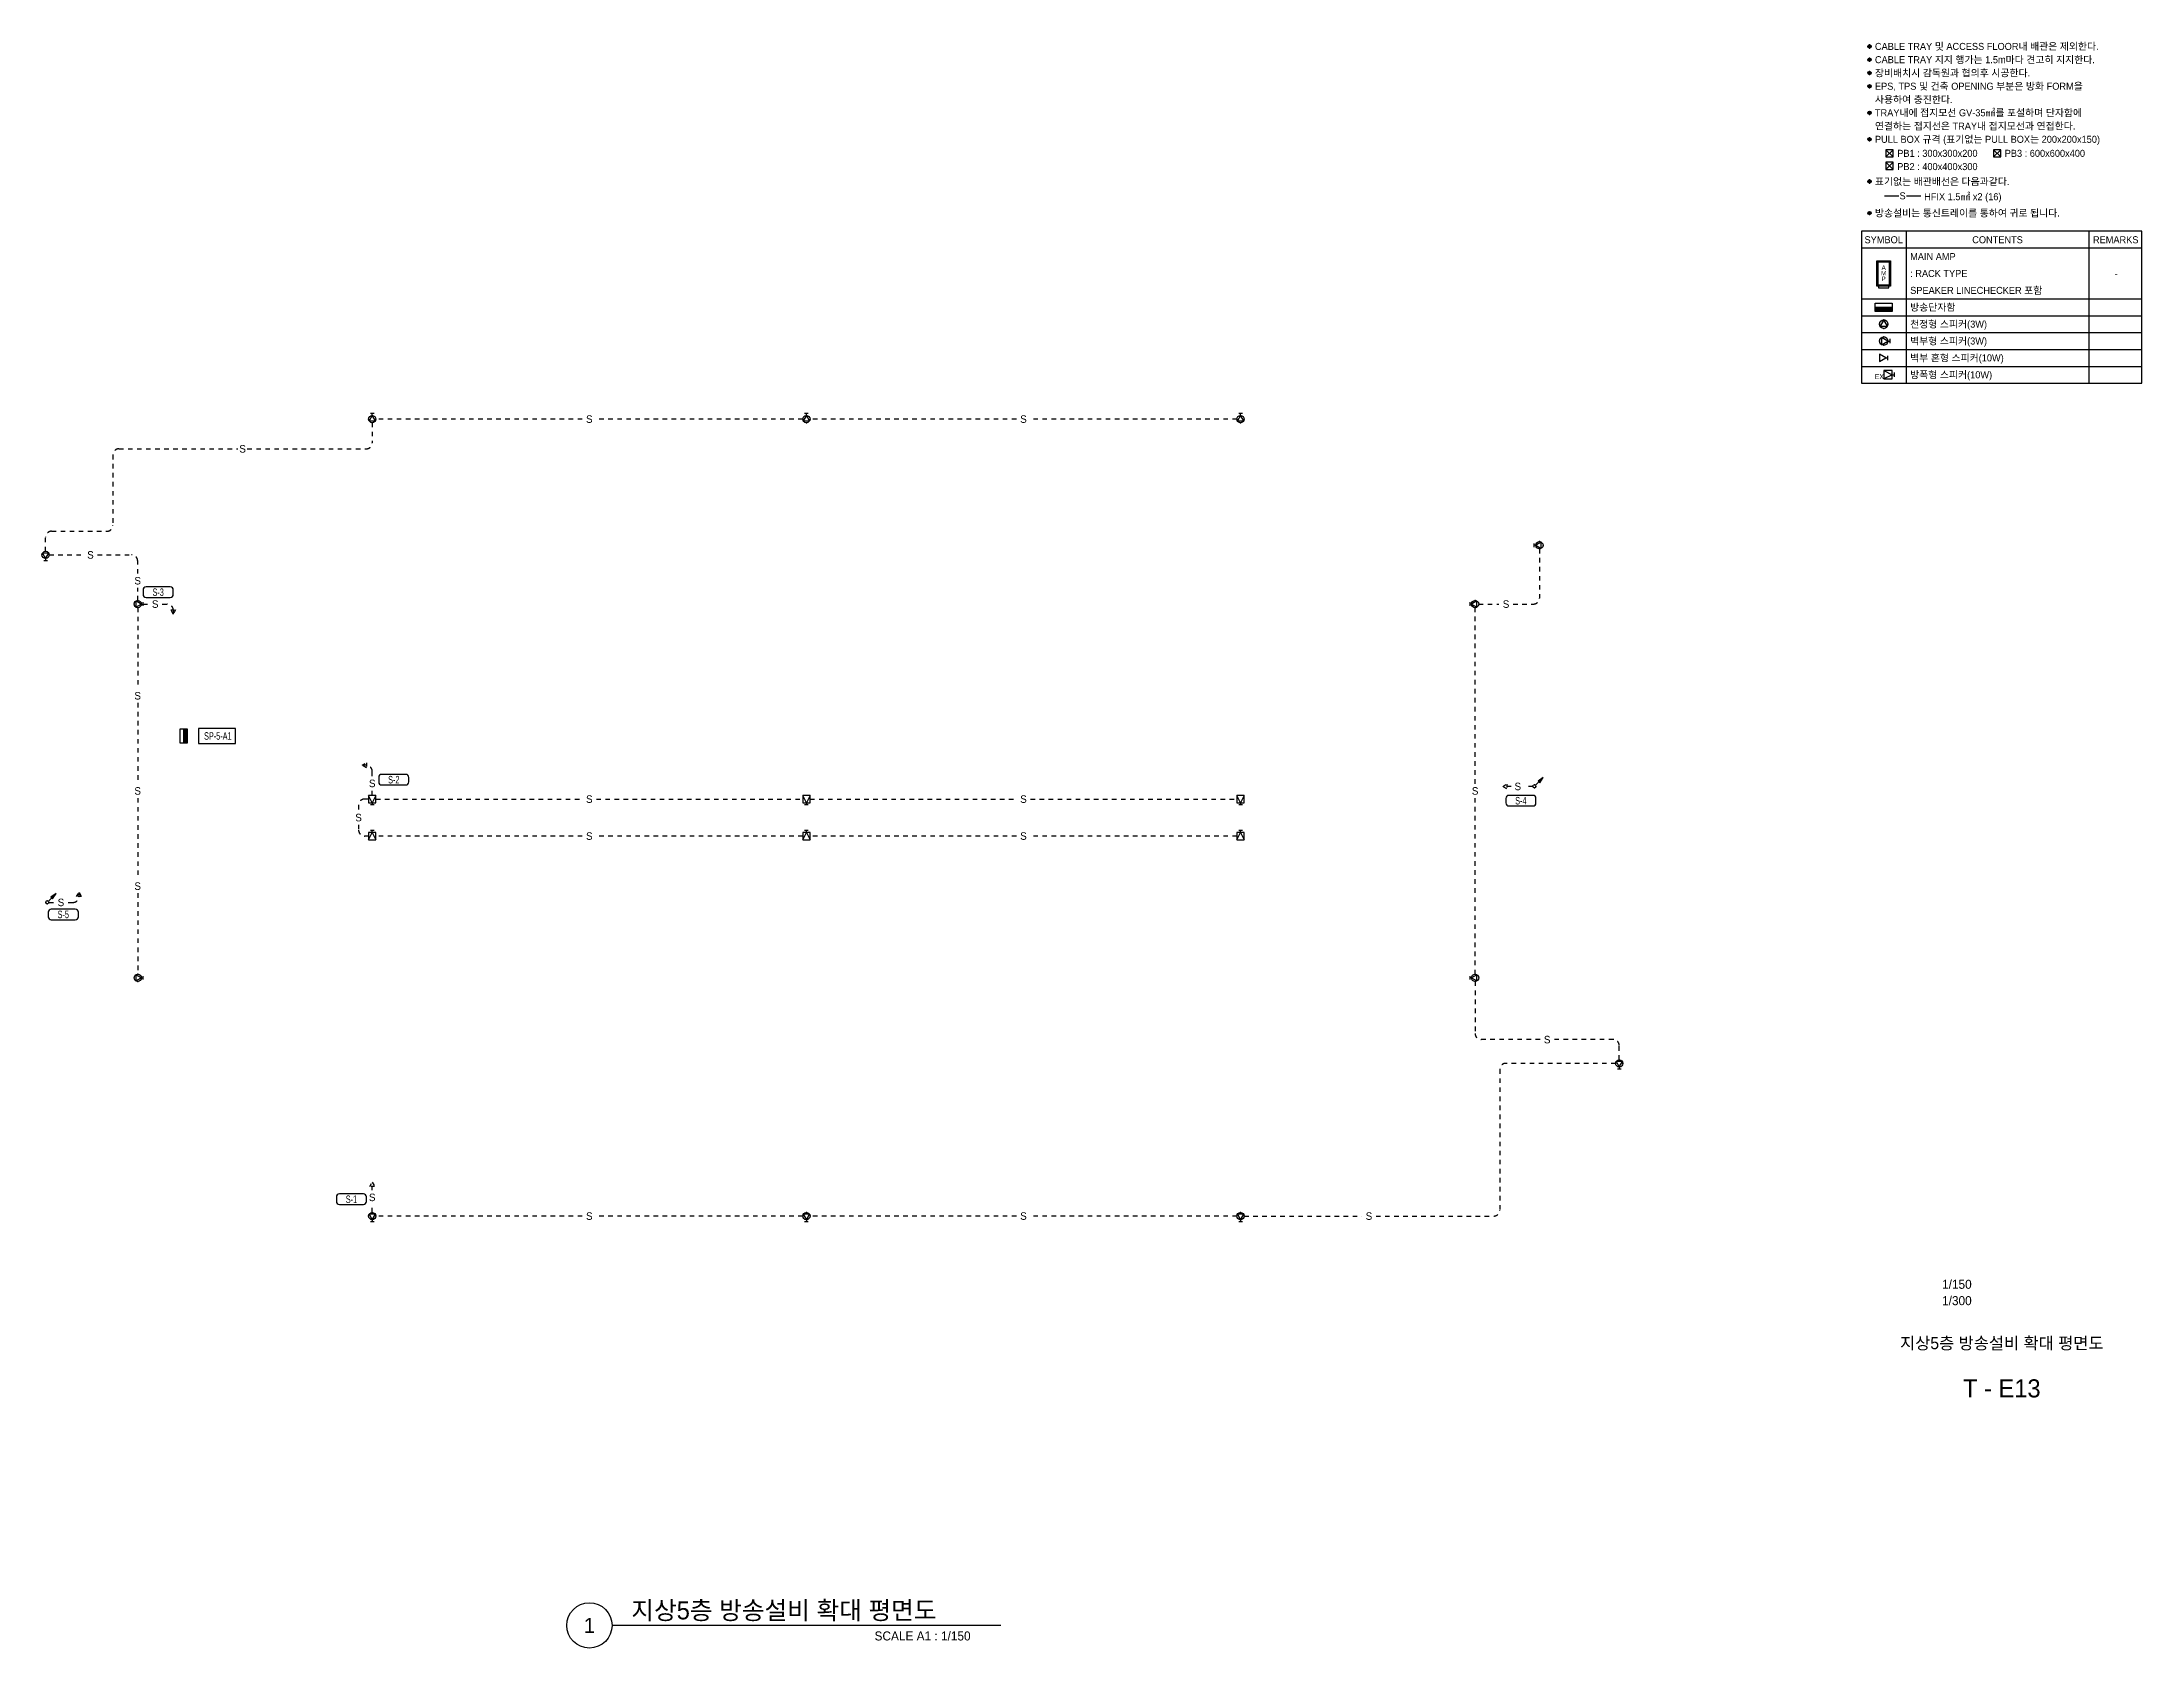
# Model space of a CAD drawing. Header units: millimetres. Extents: x 93478 to 502050, y -351975 to 881490.
# Drawn here: x 271420 to 375900, y 539025 to 618945 of the extents above; entities that cross this region are included whole.
import ezdxf
from ezdxf.enums import TextEntityAlignment as Align

# ---------------------------------------------------------------- set-up
doc = ezdxf.new("R2010")
doc.units = ezdxf.units.MM
doc.header["$LTSCALE"] = 150
doc.set_wipeout_variables(frame=1)
doc.linetypes.add('D1', pattern=[3, 1, -1, 1])
for name, color, linetype in [('------30 Public Address Terminal Board', 3, 'Continuous'), ('------31 Speaker', 3, 'Continuous'), ('-----20 General Symbol', 3, 'Continuous'), ('-----21 Embeded Wire in Ceiling or Wall', 4, 'Continuous'), ('-----23 Concealed or Exposed Wire', 4, 'D1'), ('-----29 Cable Schedule', 1, 'Continuous'), ('-----30 Text', 2, 'Continuous'), ('-----41 Drawing Title', 2, 'Continuous'), ('-----42 Drawing Number', 2, 'Continuous'), ('-----43 Drawing Scale', 3, 'Continuous')]:
    doc.layers.add(name, color=color, linetype=linetype)
doc.styles.add('ELEC', font='')
doc.styles.get('ELEC').set_extended_font_data('Dotum')

msp = doc.modelspace()

# ---------------------------------------------------------------- texts
at = {"layer": '------30 Public Address Terminal Board', "style": 'ELEC', "width": 0.7}
msp.add_text('SP-5-A1', height=375, dxfattribs=at).set_placement((280168, 584410), align=Align.MIDDLE_CENTER)
at = {"layer": '-----23 Concealed or Exposed Wire', "ltscale": 1.5, "style": 'ELEC'}
for p in [(298650, 600180), (320250, 600180), (281400, 598700), (273830, 593420, 0), (276180, 592137), (277050, 590975), (344260, 590975), (276180, 586412), (287850, 582050), (344844, 581900), (276180, 581675), (298650, 581270), (320250, 581270), (342720, 581675, 0), (287170, 580350), (298650, 579430), (320250, 579430), (276180, 576938), (272361, 576128), (346306, 569300), (287850, 561450), (298650, 560520), (320250, 560520), (337440, 560520)]:
    msp.add_text('S', height=375, dxfattribs=at).set_placement(p, align=Align.MIDDLE_CENTER)
at = {"layer": '-----41 Drawing Title', "style": 'ELEC'}
msp.add_text('지상5층 방송설비 확대 평면도', height=600, dxfattribs=at).set_placement((368925, 554195), align=Align.MIDDLE_CENTER)
at = {"layer": '-----41 Drawing Title', "color": 2, "style": 'ELEC'}
msp.add_text('지상5층 방송설비 확대 평면도', height=900, dxfattribs=at).set_placement((300739, 540450))
at = {"layer": '-----41 Drawing Title', "color": 7, "style": 'ELEC'}
msp.add_text('1', height=750, dxfattribs=at).set_placement((298655, 540150), align=Align.MIDDLE)
at = {"layer": '-----41 Drawing Title', "style": 'ELEC'}
msp.add_text('SCALE A1 : 1/150', height=450, dxfattribs=at).set_placement((317620, 539400), align=Align.RIGHT)
at = {"layer": '-----42 Drawing Number', "style": 'ELEC'}
msp.add_text('T - E13', height=900, dxfattribs=at).set_placement((368925, 551945), align=Align.MIDDLE_CENTER)
at = {"layer": '-----43 Drawing Scale', "style": 'ELEC'}
for s, p in [('1/150', (366690, 557125)), ('1/300', (366690, 556310))]:
    msp.add_text(s, height=450, dxfattribs=at).set_placement(p, align=Align.MIDDLE_CENTER)
at = {"linetype": 'Continuous', "style": 'ELEC', "width": 0.7}
for s, p in [('S-3', (277200, 591563)), ('S-2', (288923, 582236)), ('S-4', (344997, 581190)), ('S-5', (272478, 575531)), ('S-1', (286816, 561358))]:
    msp.add_text(s, height=375, dxfattribs=at).set_placement(p, align=Align.MIDDLE)

# ---------------------------------------------------------------- blocks, each defined once
blk = doc.blocks.new('I05')
blk.add_hatch(color=256).paths.add_polyline_path([(300, 150), (-300, 150), (-300, 0), (300, 0)])
blk.add_line((-300, 150), (300, 150))
blk.add_lwpolyline([(-300, 0), (-300, 300), (300, 300), (300, 0)], close=True)
blk = doc.blocks.new('I04')
for p, q in [((-375, 150), (-75, 0)), ((-75, 0), (-375, -150)), ((-75, 0), (0, 0)), ((0, -75), (0, 75))]:
    blk.add_line(p, q)
blk.add_lwpolyline([(-375, -150), (-75, -150), (-75, 150), (-375, 150)], close=True)
blk = doc.blocks.new('I02')
for p, q in [((-75, 0), (0, 0)), ((0, -75), (0, 75))]:
    blk.add_line(p, q)
blk.add_lwpolyline([(-300, -130), (-75, 0), (-300, 130)], close=True)
at = {"linetype": 'Continuous'}
blk.add_circle((-225, 0), 150, dxfattribs=at)
for p in [(-225, 150), (-375, 0), (-225, -150), (-75, 0)]:
    blk.add_point(p)
blk = doc.blocks.new('O07')
blk.add_lwpolyline([(0, -100), (173, 0), (0, 100)], close=True)
blk = doc.blocks.new('O01')
blk.add_hatch(color=256).paths.add_polyline_path([(-149, -218), (-218, -149), (-368, -368)])
blk.add_line((-46, -46), (-184, -184))
blk.add_lwpolyline([(-368, -368), (-149, -218), (-218, -149), (-368, -368)])
blk.add_circle((0, 0), 65)
for p in [(-65, 0), (-65, 0), (0, 65), (0, 65), (65, 0), (65, 0), (0, -65), (0, -65)]:
    blk.add_point(p)
blk = doc.blocks.new('E01-1')
blk.add_lwpolyline([(130, -75), (0, 150), (-130, -75)], close=True)
at = {"linetype": 'Continuous'}
blk.add_circle((0, 0), 150, dxfattribs=at)
for p in [(-150, 0), (0, 150), (150, 0), (0, -150)]:
    blk.add_point(p)
blk = doc.blocks.new('I03')
for p, q in [((-75, 0), (0, 0)), ((0, -75), (0, 75))]:
    blk.add_line(p, q)
blk.add_lwpolyline([(-75, 0), (-300, 130), (-300, -130)], close=True)
blk = doc.blocks.new('I12')
for points in [[(300, 75), (-300, 75), (-300, 1200), (300, 1200)], [(225, 75), (-225, 75), (-225, 0), (225, 0)]]:
    blk.add_lwpolyline(points, close=True)
at = {"color": 1}
blk.add_lwpolyline([(-250, 1150), (250, 1150), (250, 125), (-250, 125)], close=True, dxfattribs=at)
at = {"style": 'ELEC'}
for s, p in [('A', (0, 900)), ('M', (0, 650)), ('P', (0, 400))]:
    blk.add_text(s, height=200, dxfattribs=at).set_placement(p, align=Align.MIDDLE)
blk = doc.blocks.new('A$C9b6ca0ab')
at = {"layer": '-----30 Text'}
h = blk.add_hatch(color=256, dxfattribs=at)
edge = h.paths.add_edge_path()
edge.add_arc((-32211, -9950), 160, 0, 360)
h = blk.add_hatch(color=256, dxfattribs=at)
edge = h.paths.add_edge_path()
edge.add_arc((-32211, -11271), 160, 0, 360)
h = blk.add_hatch(color=256, dxfattribs=at)
edge = h.paths.add_edge_path()
edge.add_arc((-32211, -12592), 160, 0, 360)
h = blk.add_hatch(color=256, dxfattribs=at)
edge = h.paths.add_edge_path()
edge.add_arc((-32211, -13913), 160, 0, 360)
h = blk.add_hatch(color=256, dxfattribs=at)
edge = h.paths.add_edge_path()
edge.add_arc((-32211, -16555), 160, 0, 360)
h = blk.add_hatch(color=256, dxfattribs=at)
edge = h.paths.add_edge_path()
edge.add_arc((-32211, -19196), 160, 0, 360)
h = blk.add_hatch(color=256, dxfattribs=at)
edge = h.paths.add_edge_path()
edge.add_arc((-32211, -23392), 160, 0, 360)
h = blk.add_hatch(color=256, dxfattribs=at)
edge = h.paths.add_edge_path()
edge.add_arc((-32211, -26534), 160, 0, 360)
at = {"layer": '-----20 General Symbol'}
for p, q in [((-29852, -20955), (-30580, -20227)), ((-29852, -20227), (-30580, -20955)), ((-19157, -20955), (-19885, -20227)), ((-19157, -20227), (-19885, -20955)), ((-29852, -22202), (-30580, -21474)), ((-29852, -21474), (-30580, -22202))]:
    blk.add_line(p, q, dxfattribs=at)
for points in [[(-30580, -20227), (-30580, -20955), (-29852, -20955), (-29852, -20227)], [(-19885, -20227), (-19885, -20955), (-19157, -20955), (-19157, -20227)], [(-30580, -21474), (-30580, -22202), (-29852, -22202), (-29852, -21474)]]:
    blk.add_lwpolyline(points, close=True, dxfattribs=at)
at = {"layer": '-----21 Embeded Wire in Ceiling or Wall'}
for p, q in [((-30734, -24820, 0), (-29310, -24820, 0)), ((-28528, -24820, 0), (-27115, -24820, 0))]:
    blk.add_line(p, q, dxfattribs=at)
at = {"layer": '-----30 Text'}
for centre in [(-32211, -9950), (-32211, -11271), (-32211, -12592), (-32211, -13913), (-32211, -16555), (-32211, -19196), (-32211, -23392, 0), (-32211, -26534, 0)]:
    blk.add_circle(centre, 160, dxfattribs=at)
for p in [(-32371, -9950), (-32211, -9790), (-32211, -10110), (-32051, -9950), (-32371, -11271), (-32211, -11111), (-32211, -11431), (-32211, -12432), (-32051, -11271), (-32371, -12592), (-32371, -13913), (-32211, -12752), (-32211, -14073), (-32051, -12592), (-32051, -13913), (-32371, -16555), (-32211, -16714), (-32051, -16555), (-32371, -19196), (-32211, -19037), (-32211, -19356), (-32051, -19196), (-32371, -23392, 0), (-32211, -23232, 0), (-32211, -23552, 0), (-32051, -23392, 0), (-32371, -26534, 0), (-32211, -26694, 0), (-32051, -26534, 0)]:
    blk.add_point(p, dxfattribs=at)
at = {"layer": '-----21 Embeded Wire in Ceiling or Wall', "style": 'ELEC'}
blk.add_text('S', height=700, dxfattribs=at).set_placement((-28925, -24820, 0), align=Align.MIDDLE_CENTER)
at = {"layer": '-----30 Text', "style": 'ELEC'}
for s, p in [('CABLE TRAY 및 ACCESS FLOOR내 배관은 제외한다.', (-31675, -9950)), ('장비배치시 감독원과 협의후 시공한다.', (-31675, -12592)), ('CABLE TRAY 지지 행가는 1.5m마다 견고히 지지한다.', (-31675, -11271)), ('EPS, TPS 및 건축 OPENING 부분은 방화 FORM을', (-31675, -13913)), ('TRAY내에 접지모선 GV-35㎟를 포설하며 단자함에', (-31675, -16555)), ('사용하여 충진한다.', (-31675, -15234)), ('연결하는 접지선은 TRAY내 접지모선과 연접한다.', (-31675, -17876)), ('PULL BOX 규격 (표기없는 PULL BOX는 200x200x150)', (-31675, -19196)), ('PB1 : 300x300x200', (-29455, -20591)), ('PB3 : 600x600x400', (-18761, -20591)), ('표기없는 배관배선은 다음과같다.', (-31675, -23392, 0)), ('PB2 : 400x400x300', (-29455, -21912)), ('HFIX 1.5㎟ x2 (16)', (-26777, -24907, 0)), ('방송설비는 통신트레이를 통하여 귀로 됩니다.', (-31675, -26534, 0))]:
    blk.add_text(s, height=700, dxfattribs=at).set_placement(p, align=Align.MIDDLE_LEFT)
at = {"color": 3}
blk.add_wipeout([(-5100, -28351), (-33000, -28351), (-33000, -43471), (-5100, -43471)], dxfattribs=at).dxf.layer = '-----29 Cable Schedule'
at = {"layer": '-----29 Cable Schedule'}
for p, q in [((-28569, -28351), (-28569, -30031)), ((-10380, -28351), (-10380, -30031)), ((-28569, -30031), (-28569, -43471)), ((-10380, -30031), (-10380, -43471)), ((-33000, -35071), (-5100, -35071)), ((-33000, -36751), (-5100, -36751)), ((-33000, -38431), (-5100, -38431)), ((-33000, -40111), (-5100, -40111)), ((-33000, -41791), (-5100, -41791))]:
    blk.add_line(p, q, dxfattribs=at)
at = {"layer": '-----29 Cable Schedule', "color": 3}
blk.add_line((-5100, -30031), (-33000, -30031), dxfattribs=at)
blk.add_lwpolyline([(-5100, -28351), (-33000, -28351), (-33000, -43471), (-5100, -43471)], close=True, dxfattribs=at)
at = {"layer": '------30 Public Address Terminal Board'}
for name, p, xscale, yscale, zscale in [('I12', (-30802, -33979), 2.240000000000387, 2.240000000000387, 2.240000000000387), ('I05', (-30802, -36331), 2.8, 2.8, 2.8)]:
    blk.add_blockref(name, p, dxfattribs=dict(at, xscale=xscale, yscale=yscale, zscale=zscale))
at = {"layer": '------31 Speaker', "xscale": 2.8, "yscale": 2.8, "zscale": 2.8}
for name, p in [('E01-1', (-30802, -37591)), ('I03', (-30382, -40951)), ('I04', (-29734, -42631))]:
    blk.add_blockref(name, p, dxfattribs=at)
at = {"layer": '-----20 General Symbol', "xscale": 2.8, "yscale": 2.8, "zscale": 2.8}
blk.add_blockref('I02', (-30172, -39271), dxfattribs=at)
at = {"layer": '------31 Speaker', "style": 'ELEC'}
blk.add_text('EX', height=500, dxfattribs=at).set_placement((-31699, -42811), align=Align.MIDDLE_LEFT)
at = {"layer": '-----29 Cable Schedule', "color": 2, "style": 'ELEC'}
for s, p in [('SYMBOL', (-30802, -29191)), ('CONTENTS', (-19474, -29191)), ('REMARKS', (-7716, -29191))]:
    blk.add_text(s, height=700, dxfattribs=at).set_placement(p, align=Align.MIDDLE)
at = {"layer": '-----30 Text', "style": 'ELEC'}
for s, p in [('MAIN AMP', (-28168, -30871)), (': RACK TYPE', (-28168, -32551)), ('-', (-7813, -32551)), ('SPEAKER LINECHECKER 포함 ', (-28168, -34231)), ('방송단자함', (-28168, -35911)), ('천정형 스피커(3W)', (-28168, -37591)), ('벽부형 스피커(3W)', (-28168, -39271)), ('벽부 혼형 스피커(10W)', (-28168, -40951)), ('방폭형 스피커(10W)', (-28168, -42631))]:
    blk.add_text(s, height=700, dxfattribs=at).set_placement(p, align=Align.MIDDLE_LEFT)

# ---------------------------------------------------------------- linework, layer by layer
at = {"layer": '------30 Public Address Terminal Board', "color": 1, "elevation": 0}
msp.add_lwpolyline([(279211, 584785), (279211, 584035), (281050, 584035), (281050, 584785)], close=True, dxfattribs=at)
at = {"layer": '-----23 Concealed or Exposed Wire', "ltscale": 1.5}
for p, q in [((287850, 600000), (287850, 599000)), ((298296, 600180), (288030, 600180)), ((309270, 600180), (299004, 600180)), ((319896, 600180), (309630, 600180)), ((330870, 600180), (320604, 600180)), ((275250, 598700), (281168, 598700)), ((281634, 598700), (287550, 598700)), ((274950, 598400), (274950, 594900)), ((271900, 594600), (274650, 594600)), ((271600, 593600), (271600, 594300)), ((345920, 593720), (345920, 591275)), ((271780, 593420), (273476, 593420)), ((274184, 593420), (275880, 593420)), ((276180, 592491), (276180, 593120)), ((276180, 591155), (276180, 591784)), ((276180, 590795), (276180, 586766)), ((276450, 590975), (276696, 590975)), ((277404, 590975), (277650, 590975)), ((277950, 590675), (277950, 590475)), ((342720, 582029), (342720, 590795)), ((342900, 590975), (343906, 590975)), ((344614, 590975), (345620, 590975)), ((276180, 586058), (276180, 582029)), ((287550, 582950), (287350, 582950)), ((287850, 582404), (287850, 582650)), ((276180, 581321), (276180, 577292)), ((287170, 580970), (287170, 580704)), ((287670, 581270), (287470, 581270)), ((287850, 581450), (287850, 581696)), ((288030, 581270), (298296, 581270)), ((299004, 581270), (309270, 581270)), ((309630, 581270), (319896, 581270)), ((320604, 581270), (330870, 581270)), ((342720, 572555), (342720, 581321)), ((344515, 581900), (344094, 581900)), ((345594, 581900), (345173, 581900)), ((287170, 579996), (287170, 579730)), ((287670, 579430), (287470, 579430)), ((298296, 579430), (288030, 579430)), ((309270, 579430), (299004, 579430)), ((319896, 579430), (309630, 579430)), ((330870, 579430), (320604, 579430)), ((271761, 576128), (272007, 576128)), ((272715, 576128), (272961, 576128)), ((273261, 576428), (273261, 576628)), ((276180, 576584), (276180, 572555)), ((342720, 572195), (342720, 569600)), ((345952, 569300), (343020, 569300)), ((349593, 569300), (346660, 569300)), ((349893, 568300), (349893, 569000)), ((343950, 567820), (343950, 560820)), ((349713, 568120), (344250, 568120)), ((287850, 561804), (287850, 562200)), ((287850, 560700), (287850, 561096)), ((298296, 560520), (288030, 560520)), ((309270, 560520), (299004, 560520)), ((319896, 560520), (309630, 560520)), ((330870, 560520), (320604, 560520)), ((331230, 560520), (337086, 560520)), ((337794, 560520), (343650, 560520))]:
    msp.add_line(p, q, dxfattribs=at)
for centre, start, end in [((275250, 598400), 90, 180), ((287550, 599000), 270, 0), ((271900, 594300), 90, 180), ((274650, 594900), 270, 0), ((275880, 593120), 0, 90), ((277650, 590675), 0, 90), ((345620, 591275), 270, 0), ((287550, 582650), 0, 90), ((287470, 580970), 90, 180), ((287470, 579730), 180, 270), ((272961, 576428), 270, 0), ((343020, 569600), 180, 270), ((349593, 569000), 0, 90), ((344250, 567820), 90, 180), ((343650, 560820), 270, 0)]:
    msp.add_arc(centre, 300, start, end, dxfattribs=at)
at = {"layer": '-----41 Drawing Title', "color": 7}
msp.add_line((319120, 540150), (299780, 540150), dxfattribs=at)
msp.add_circle((298655, 540150), 1125, dxfattribs=at)
at = {"color": 1, "linetype": 'Continuous', "elevation": 0}
for points in [[(276450, 591450, 0.4142136), (276600, 591300), (277800, 591300, 0.4142136), (277950, 591450), (277950, 591675, 0.4142136), (277800, 591825), (276600, 591825, 0.4142136), (276450, 591675)], [(288173, 582124, 0.4142136), (288323, 581974), (289523, 581974, 0.4142136), (289673, 582124), (289673, 582349, 0.4142136), (289523, 582499), (288323, 582499, 0.4142136), (288173, 582349)], [(344247, 581078, 0.4142136), (344397, 580928), (345597, 580928, 0.4142136), (345747, 581078), (345747, 581303, 0.4142136), (345597, 581453), (344397, 581453, 0.4142136), (344247, 581303)], [(271728, 575418, 0.4142136), (271878, 575268), (273078, 575268, 0.4142136), (273228, 575418), (273228, 575643, 0.4142136), (273078, 575793), (271878, 575793, 0.4142136), (271728, 575643)], [(286066, 561245, 0.4142136), (286216, 561095), (287416, 561095, 0.4142136), (287566, 561245), (287566, 561470, 0.4142136), (287416, 561620), (286216, 561620, 0.4142136), (286066, 561470)]]:
    msp.add_lwpolyline(points, format="xyb", close=True, dxfattribs=at)

# ---------------------------------------------------------------- block references
at = {"layer": '------30 Public Address Terminal Board', "xscale": 1.2, "yscale": 1.2, "zscale": 1.2, "rotation": 90}
msp.add_blockref('I05', (278650, 584410), dxfattribs=at)
at = {"layer": '------31 Speaker', "xscale": 1.2, "yscale": 1.2, "zscale": 1.2}
for name, p, rotation in [('I02', (287850, 600450), 90), ('I02', (309450, 600450), 90), ('I02', (331050, 600450), 90), ('I02', (271600, 593150), 270), ('I02', (345650, 593900), 180), ('I02', (342450, 590975), 180), ('I04', (287850, 581000), 270), ('I04', (309450, 581000), 270), ('I04', (331050, 581000), 270), ('I04', (287850, 579700), 89.99999999999999), ('I04', (309450, 579700), 89.99999999999999), ('I04', (331050, 579700), 89.99999999999999), ('I02', (342450, 572375), 180), ('I02', (349893, 567850), 270), ('I02', (287850, 560250), 270), ('I02', (309450, 560250), 270), ('I02', (331050, 560250), 270)]:
    msp.add_blockref(name, p, dxfattribs=dict(at, rotation=rotation))
for p in [(276450, 590975), (276450, 572375)]:
    msp.add_blockref('I02', p, dxfattribs=at)
at = {"layer": '-----20 General Symbol', "xscale": 1.2, "yscale": 1.2, "zscale": 1.2, "rotation": 180}
for p in [(345672, 581900), (271683, 576128)]:
    msp.add_blockref('O01', p, dxfattribs=at)
at = {"layer": '-----23 Concealed or Exposed Wire', "ltscale": 1.5, "xscale": -1.2, "yscale": 1.2, "zscale": 1.2}
for p, rotation in [((277950, 590683), 90), ((273261, 576420), 270), ((287850, 561992), 270)]:
    msp.add_blockref('O07', p, dxfattribs=dict(at, rotation=rotation))
for p in [(287558, 582950), (344300, 581900)]:
    msp.add_blockref('O07', p, dxfattribs=at)
at = {"layer": '-----29 Cable Schedule', "xscale": 0.5, "yscale": 0.5, "zscale": 0.5}
msp.add_blockref('A$C9b6ca0ab', (378450, 623700), dxfattribs=at)

msp.set_redraw_order([(e.dxf.handle, doc.entitydb.next_handle()) for e in msp.query("TEXT MTEXT ATTDEF DIMENSION ARC_DIMENSION")])  # texts and dimensions are drawn at this point

doc.saveas('drawing.dxf')
